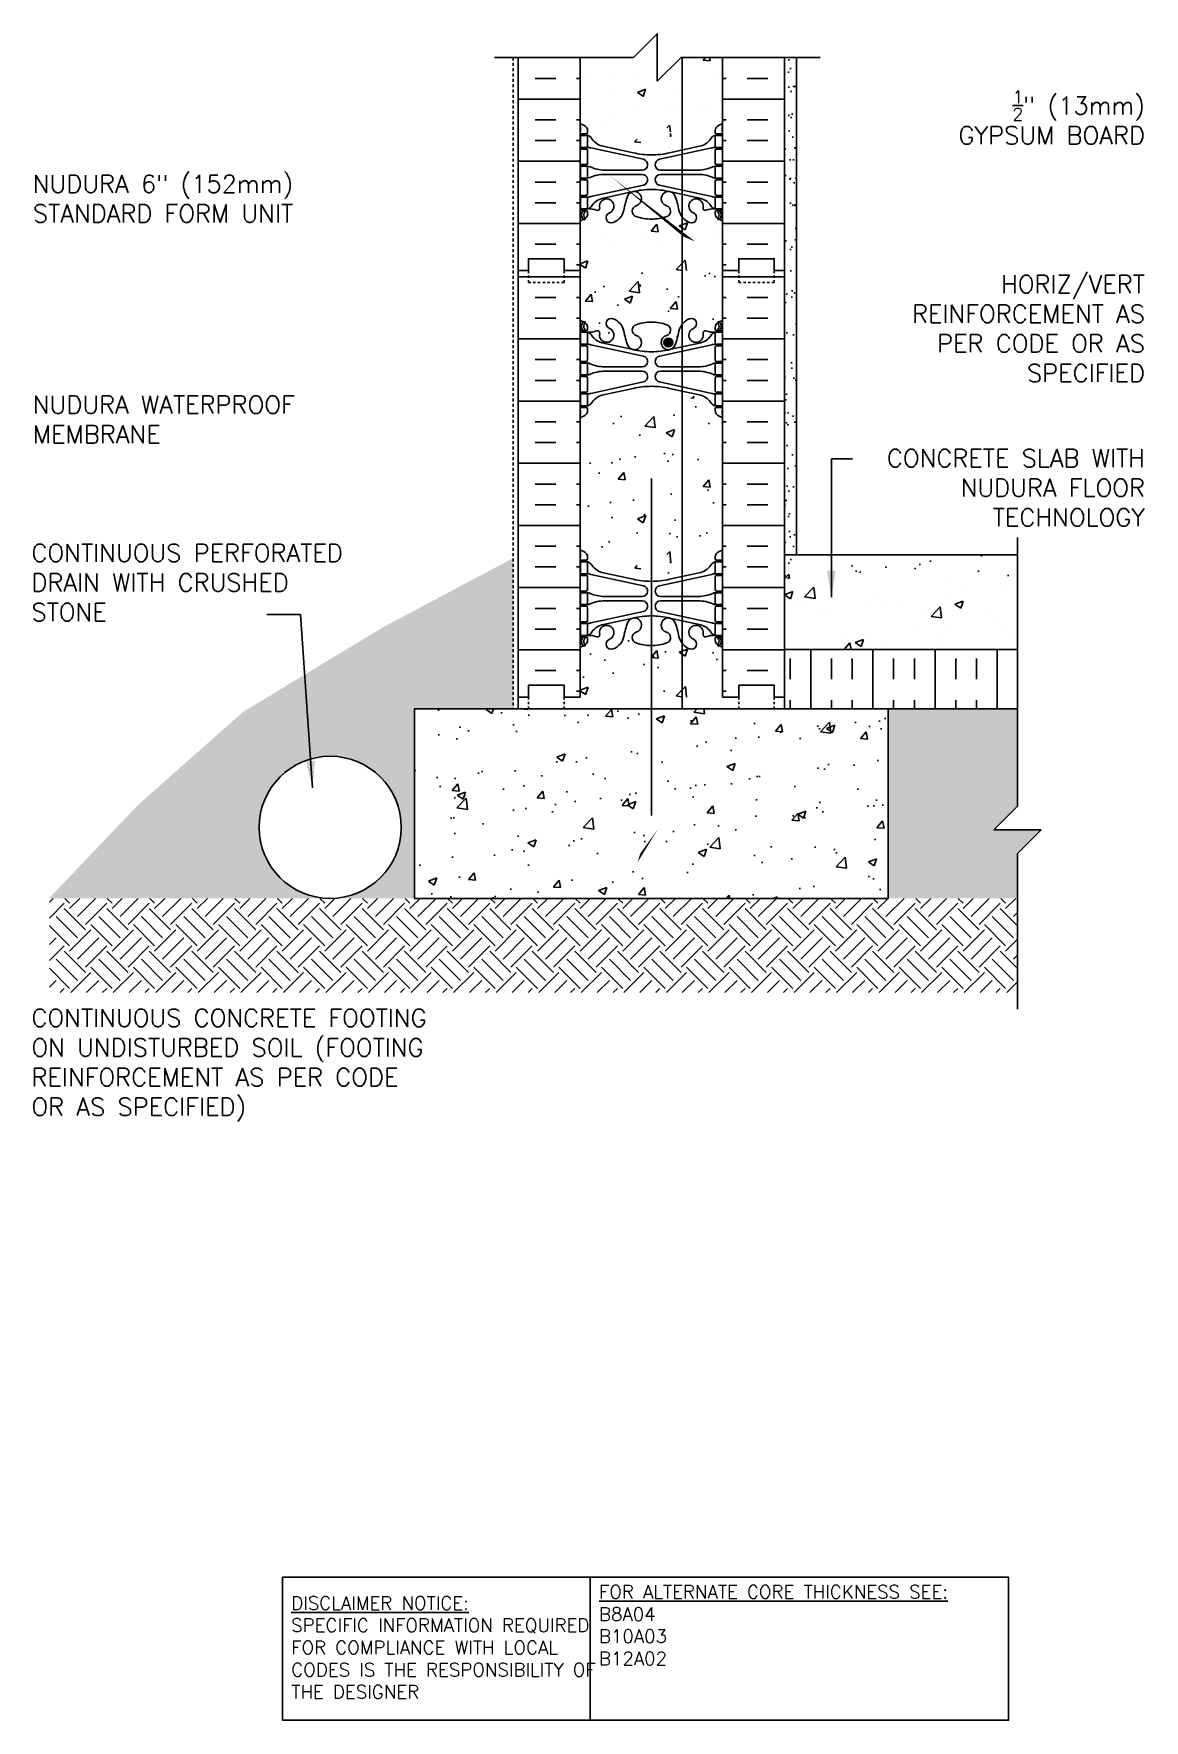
# Model space of a CAD drawing. Header units: inches. Extents: x -103.4 to -56.6, y 169.1 to 240.3.
import ezdxf

# ---------------------------------------------------------------- set-up
doc = ezdxf.new("R2010")
doc.units = ezdxf.units.IN
doc.header["$LTSCALE"] = 0.5
doc.header["$MEASUREMENT"] = 0
doc.linetypes.add('DASHED2', pattern=[0.375, 0.25, -0.125])
for name, color, linetype in [('HATCH', 12, 'Continuous'), ('line25', 2, 'Continuous'), ('LINE3', 3, 'Continuous'), ('LINE50', 5, 'Continuous'), ('LINE9', 9, 'Continuous'), ('TEXT', 4, 'Continuous'), ('Web_Edge', 9, 'Continuous')]:
    doc.layers.add(name, color=color, linetype=linetype)
doc.styles.add('DIM', font='romans.shx', dxfattribs={"width": 0.7})
doc.styles.add('ROMANS', font='romans')
doc.styles.get("Standard").update_dxf_attribs({"font": 'romans.shx'})
doc.dimstyles.new('ext', dxfattribs={"dimscale": 12, "dimtxt": 0.09375, "dimasz": 0.09375, "dimexe": 0.09375, "dimexo": 0.0625, "dimgap": 0.0625, "dimtad": 0, "dimjust": 1, "dimdec": 1, "dimzin": 3, "dimdsep": 46, "dimlunit": 4, "dimtxsty": 'DIM', "dimcen": 0.09, "dimdle": 0.09375, "dimclrt": 4, "dimadec": 0, "dimazin": 0, "dimtfac": 1, "dimtdec": 1, "dimtmove": 2, "dimatfit": 3, "dimfxl": 1, "dimfrac": 2, "dimtolj": 1, "dimtzin": 0, "dimarcsym": 0})
doc.dimstyles.new('ext_12', dxfattribs={"dimscale": 12, "dimtxt": 0.075, "dimasz": 0.09375, "dimexe": 0.09375, "dimexo": 0.0625, "dimgap": 0.0625, "dimtad": 1, "dimdec": 1, "dimzin": 2, "dimdsep": 46, "dimlunit": 4, "dimtxsty": 'DIM', "dimcen": 0.09, "dimdle": 0.09375, "dimclrt": 4, "dimadec": 0, "dimazin": 0, "dimtfac": 1, "dimtdec": 1, "dimtmove": 2, "dimatfit": 3, "dimfxl": 1, "dimfrac": 2, "dimtolj": 1, "dimtzin": 0, "dimarcsym": 0})

msp = doc.modelspace()

# ---------------------------------------------------------------- texts
at = {"layer": 'TEXT', "char_height": 0.75, "style": 'ROMANS'}
for s, insert, width, attachment_point in [('\\A1;{\\H0.7x;\\S1/2;}" (13mm) \\PGYPSUM BOARD', (-56.536, 236.763), 11.98734, 6), ('NUDURA 6" (152mm) STANDARD FORM UNIT', (-103.482, 233.332), 14.30365, 4), ('HORIZ/VERT REINFORCEMENT AS PER CODE OR AS SPECIFIED', (-56.536, 227.848), 11.98734, 6), ('NUDURA WATERPROOF MEMBRANE', (-103.482, 224.012), 14.30365, 4), ('CONCRETE SLAB WITH NUDURA FLOOR TECHNOLOGY ', (-56.536, 221.13), 14.1811, 6), ('CONTINUOUS PERFORATED DRAIN WITH CRUSHED STONE', (-103.542, 217.13), 14.30365, 4)]:
    msp.add_mtext(s, dxfattribs=dict(at, insert=insert, width=width, attachment_point=attachment_point))
at = {"layer": 'TEXT', "attachment_point": 4}
for s, insert, char_height, width in [('CONTINUOUS CONCRETE FOOTING ON UNDISTURBED SOIL (FOOTING REINFORCEMENT AS PER CODE OR AS SPECIFIED)', (-103.542, 196.752), 0.75, 18.6698), ('{\\LFOR ALTERNATE CORE THICKNESS SEE:\\P}B8A04    \\PB10A03 \\PB12A02   \\P          ', (-79.583, 172.649), 0.5625, 23.33295), ('{\\LDISCLAIMER NOTICE:}\\PSPECIFIC INFORMATION REQUIRED FOR COMPLIANCE WITH LOCAL CODES IS THE RESPONSIBILITY OF THE DESIGNER', (-92.575, 172.175), 0.5625, 14.00235)]:
    msp.add_mtext(s, dxfattribs=dict(at, insert=insert, char_height=char_height, width=width))

# ---------------------------------------------------------------- hatches: boundary and pattern name
h = msp.add_hatch()
h.set_pattern_fill('EARTH', color=12, scale=0.2, angle=45, style=0)
h.set_pattern_definition([(45, (-1157.3397, 32.0673), (1e-16, 1.7960512), [1.27, -1.27]), (45, (-1157.6764, 32.4041), (1e-16, 1.7960512), [1.27, -1.27]), (45, (-1158.0132, 32.7409), (1e-16, 1.7960512), [1.27, -1.27]), (135, (-1158.0132, 32.9654), (-1.7960512, 1e-16), [1.27, -1.27]), (135, (-1157.6764, 33.3021), (-1.7960512, 1e-16), [1.27, -1.27]), (135, (-1157.3397, 33.6389), (-1.7960512, 1e-16), [1.27, -1.27])])
h.paths.add_polyline_path([(-102.782, 203.796), (-102.782, 199.823), (-61.917, 199.823), (-61.917, 203.796)])
at = {"layer": 'HATCH'}
h = msp.add_hatch(dxfattribs=at)
h.set_pattern_fill('AR-SAND', color=256, scale=0.5, style=0)
h.set_pattern_definition([(37.5, (-54.8967, 213.0463), (-0.031497, 0.963412), [0, -0.76, 0, -0.85, 0, -0.8125]), (7.5, (-54.8967, 213.0463), (0.88489, 1.411073), [0, -0.41, 0, -0.685, 0, -0.2625]), (327.5, (-55.5117, 213.0463), (1.55707, 0.00283), [0, -0.25, 0, -0.9, 0, -1.175]), (317.5, (-55.5117, 213.0463), (1.503063, 0.43884), [0, -0.125, 0, -0.59, 0, -0.675])])
h.paths.add_polyline_path([(-71.248, 227.258), (-71.748, 227.258), (-71.748, 217.296), (-71.248, 217.296)])
h.paths.add_polyline_path([(-71.248, 231.46), (-71.748, 231.46), (-71.748, 230.296), (-71.748, 227.258), (-71.248, 227.258)])
h.paths.add_polyline_path([(-71.248, 239.296), (-71.748, 239.296), (-71.748, 231.46), (-71.248, 231.46)])
h = msp.add_hatch(dxfattribs=at)
h.set_pattern_fill('INSUL', color=256, scale=7, style=0)
h.set_pattern_definition([(0, (-3006.5348, -184.7132), (0, 2.625), []), (0, (-3006.5348, -183.8382), (0, 2.625), [0.875, -0.875]), (0, (-3006.5348, -182.9632), (0, 2.625), [0.875, -0.875])])
h.paths.add_polyline_path([(-82.998, 212.296), (-82.561, 212.296), (-82.561, 212.796), (-81.061, 212.796), (-81.061, 212.296), (-80.373, 212.296), (-80.373, 230.296), (-81.061, 230.296), (-81.061, 230.796), (-82.561, 230.796), (-82.561, 230.296), (-82.998, 230.296)])
h = msp.add_hatch(dxfattribs=at)
h.set_pattern_fill('INSUL', color=256, scale=7, style=0)
h.set_pattern_definition([(180, (2851.7883, -184.7132), (0, 2.625), []), (180, (2851.7883, -183.8382), (0, 2.625), [0.875, -0.875]), (180, (2851.7883, -182.9632), (0, 2.625), [0.875, -0.875])])
h.paths.add_polyline_path([(-71.748, 212.296), (-72.186, 212.296), (-72.186, 212.796), (-73.686, 212.796), (-73.686, 212.296), (-74.373, 212.296), (-74.373, 230.296), (-73.686, 230.296), (-73.686, 230.796), (-72.186, 230.796), (-72.186, 230.296), (-71.748, 230.296)])
h = msp.add_hatch(dxfattribs=at)
h.set_pattern_fill('AR-CONC', color=256, scale=0.5, style=0)
h.set_pattern_definition([(50, (-3006.5348, -184.7132), (3.586301, -0.3137607), [0.375, -4.125]), (355, (-3006.5348, -184.7132), (-0.6937567, 3.7609607), [0.3, -3.3]), (100.4514, (-3006.236, -184.7393), (2.892547, 3.4471977), [0.318701, -3.5057106]), (46.1842, (-3006.535, -183.713), (5.336205, -0.827595), [0.5625, -6.1875]), (96.6356, (-3006.09, -183.782), (4.6733135, 4.870589), [0.478051, -5.258565]), (351.1842, (-3006.535, -183.713), (4.67331, 4.870593), [0.45, -4.95]), (21, (-3006.0348, -183.9632), (2.9845353, -2.0130945), [0.375, -4.125]), (326, (-3006.0348, -183.9632), (1.2165767, 3.62575), [0.3, -3.3]), (71.4514, (-3005.786, -184.131), (4.201113, 1.6126525), [0.318701, -3.5057106]), (37.5, (-3006.5348, -184.7132), (0.0607993, 1.66446927), [0, -3.26, 0, -3.35, 0, -3.3125]), (7.5, (-3006.5348, -184.7132), (1.3153477, 1.9720586), [0, -1.91, 0, -3.185, 0, -1.2625]), (327.5, (-3007.6498, -184.7132), (2.6691122, -0.11277436), [0, -1.25, 0, -3.9, 0, -5.175]), (317.5, (-3008.1498, -184.7132), (2.9159308, 0.500525), [0, -1.625, 0, -2.59, 0, -3.675])])
h.paths.add_polyline_path([(-77.373, 228.122, -0.082755), (-76.725, 228.014, -0.735593), (-76.737, 227.556, 0.955472), (-76.599, 226.962), (-76.58, 226.967, 0.223253), (-76.379, 227.131, 0.053157), (-76.213, 227.745, -0.24438), (-75.765, 228.266, -1), (-75.602, 227.858, 2.182095), (-75.191, 227.645, -0.601435), (-75.072, 227.75, 0.10046), (-74.678, 227.692), (-74.573, 227.692), (-74.573, 227.762), (-74.621, 227.762, -0.414214), (-74.683, 227.825), (-74.683, 227.892, -0.249069), (-74.573, 228.1), (-74.573, 228.141), (-74.483, 228.141, 0.064398), (-74.373, 228.207), (-74.373, 230.296), (-80.373, 230.296), (-80.373, 228.207, 0.064398), (-80.263, 228.141), (-80.173, 228.141), (-80.173, 228.1, -0.249069), (-80.063, 227.892), (-80.063, 227.825, -0.414214), (-80.126, 227.762), (-80.173, 227.762), (-80.173, 227.692), (-80.068, 227.692, 0.10046), (-79.675, 227.75, -0.601435), (-79.555, 227.645, 2.182095), (-79.145, 227.858, -1), (-78.982, 228.266, -0.24438), (-78.533, 227.745, 0.053157), (-78.367, 227.131, 0.223253), (-78.167, 226.967), (-78.147, 226.962, 0.955472), (-78.009, 227.556, -0.735593), (-78.022, 228.014, -0.082755)])
h.paths.add_polyline_path([(-74.373, 221.296), (-74.373, 224.078, 0.082415), (-74.517, 224.157, -0.317837), (-74.683, 224.392), (-74.683, 224.46, -0.414214), (-74.621, 224.522), (-74.573, 224.522), (-74.573, 224.592), (-74.678, 224.592, 0.10046), (-75.072, 224.535, -0.601435), (-75.191, 224.64, 2.182095), (-75.602, 224.427, -1), (-75.765, 224.019, -0.24438), (-76.213, 224.54, 0.053157), (-76.379, 225.154, 0.223253), (-76.58, 225.318), (-76.599, 225.323, 0.955472), (-76.737, 224.729, -0.735593), (-76.725, 224.271, -0.082755), (-77.373, 224.163, -0.082755), (-78.022, 224.271, -0.735593), (-78.009, 224.729, 0.955472), (-78.147, 225.323), (-78.167, 225.318, 0.223253), (-78.367, 225.154, 0.053157), (-78.533, 224.54, -0.24438), (-78.982, 224.019, -1), (-79.145, 224.427, 2.182095), (-79.555, 224.64, -0.601435), (-79.675, 224.535, 0.10046), (-80.068, 224.592), (-80.173, 224.592), (-80.173, 224.522), (-80.126, 224.522, -0.414214), (-80.063, 224.46), (-80.063, 224.392, -0.317837), (-80.23, 224.157, 0.082415), (-80.373, 224.078), (-80.373, 221.296)])
h.paths.add_polyline_path([(-80.373, 221.296), (-80.373, 218.515, 0.082415), (-80.23, 218.436, -0.317837), (-80.063, 218.2), (-80.063, 218.133, -0.414214), (-80.126, 218.07), (-80.173, 218.07), (-80.173, 218), (-80.068, 218, 0.10046), (-79.675, 218.057, -0.601435), (-79.555, 217.952, 2.182095), (-79.145, 218.165, -1), (-78.982, 218.574, -0.24438), (-78.533, 218.053, 0.053157), (-78.367, 217.439, 0.223253), (-78.167, 217.274), (-78.147, 217.27, 0.955472), (-78.009, 217.863, -0.735593), (-78.022, 218.321, -0.082755), (-77.373, 218.429, -0.082755), (-76.725, 218.321, -0.735593), (-76.737, 217.863, 0.955472), (-76.599, 217.27), (-76.58, 217.274, 0.223253), (-76.379, 217.439, 0.053157), (-76.213, 218.053, -0.24438), (-75.765, 218.574, -1), (-75.602, 218.165, 2.182095), (-75.191, 217.952, -0.601435), (-75.072, 218.057, 0.10046), (-74.678, 218), (-74.573, 218), (-74.573, 218.07), (-74.621, 218.07, -0.414214), (-74.683, 218.133), (-74.683, 218.2, -0.317837), (-74.517, 218.436, 0.082415), (-74.373, 218.515), (-74.373, 221.296)])
h.paths.add_polyline_path([(-78.022, 214.579, -0.735593), (-78.009, 215.037, 0.955472), (-78.147, 215.63), (-78.167, 215.626, 0.223253), (-78.367, 215.461, 0.053157), (-78.533, 214.847, -0.24438), (-78.982, 214.326, -1), (-79.145, 214.735, 2.182095), (-79.555, 214.948, -0.601435), (-79.675, 214.843, 0.10046), (-80.068, 214.9), (-80.173, 214.9), (-80.173, 214.83), (-80.126, 214.83, -0.414214), (-80.063, 214.768), (-80.063, 214.7, -0.249069), (-80.173, 214.493), (-80.173, 214.451), (-80.263, 214.451, 0.064398), (-80.373, 214.385), (-80.373, 212.296), (-74.373, 212.296), (-74.373, 214.385, 0.064398), (-74.483, 214.451), (-74.573, 214.451), (-74.573, 214.493, -0.249069), (-74.683, 214.7), (-74.683, 214.768, -0.414214), (-74.621, 214.83), (-74.573, 214.83), (-74.573, 214.9), (-74.678, 214.9, 0.10046), (-75.072, 214.843, -0.601435), (-75.191, 214.948, 2.182095), (-75.602, 214.735, -1), (-75.765, 214.326, -0.24438), (-76.213, 214.847, 0.053157), (-76.379, 215.461, 0.223253), (-76.58, 215.626), (-76.599, 215.63, 0.955472), (-76.737, 215.037, -0.735593), (-76.725, 214.579, -0.082755), (-77.373, 214.471, -0.082755)])
h = msp.add_hatch(dxfattribs=at)
h.set_pattern_fill('GRAVEL', color=256, scale=3, angle=1, style=0)
h.set_pattern_definition([(229.0128, (-61.85979, 209.62296), (-23.5251243, -27.4147495), [0.40361, -39.95726]), (185.9697, (-62.12451, 209.3183), (35.9421634, 3.6278037), [0.6926, -68.567775]), (133.5104, (-62.81336, 209.24626), (30.5713329, -32.47142825), [0.48836, -48.3481]), (268.2737, (-63.97009, 208.47596), (1.95238674, 60.0432196), [0.63071, -62.44067]), (293.8337, (-63.98909, 207.84553), (-15.6260316, 35.73271965), [0.618465, -61.22812]), (358.2737, (-63.73918, 207.2798), (-60.0432196, 1.95238674), [0.63071, -62.44067]), (38.6942, (-63.10875, 207.2608), (-38.47051045, -30.6760463), [0.83409, -82.57455]), (73.2553, (-62.45775, 207.78225), (19.84497525, 66.35643767), [0.787464, -77.95896]), (122.4296, (-62.23088, 208.53632), (-24.67701297, 38.57518704), [0.63285, -62.65222]), (176.2364, (-62.57025, 209.07048), (33.0473336, -2.4235882), [0.7225, -35.40229]), (223.3974, (-63.29119, 209.1179), (-35.41861008, -33.6232372), [0.934344, -92.500125]), (139.8141, (-61.00002, 208.4978), (-21.3109536, 17.6307498), [0.3189, -31.57153]), (172.4692, (-61.24365, 208.70358), (39.0987698, -5.31846614), [0.60671, -60.06453]), (226, (-61.8451, 208.783), (0.05236, -2.99954), [0.42426, -3.81838]), (204.1986, (-62.06138, 209.13937), (14.893, 6.2608762), [0.22847, -22.61885]), (292.8014, (-62.2698, 209.0457), (-3.1566145, 8.946273), [0.32311, -15.83239]), (31.9638, (-62.14456, 208.74786), (8.893909, 6.156165), [0.52479, -16.96807]), (162.565, (-61.6993, 209.0257), (6.051445, -2.894824), [0.37947, -9.10736]), (17.3895, (-64.00951, 209.01535), (29.8383662, 9.5221797), [0.5316, -52.628535]), (71.3462, (-63.5022, 209.17423), (-11.4222286, -33.204409), [0.44598, -44.15222]), (294.1986, (-61.7098, 209.62558), (-6.2608762, 14.893), [0.45694, -22.39037]), (344.6105, (-61.5225, 209.20879), (-30.1525087, 8.4750351), [0.5316, -52.628535]), (340.444, (-63.97705, 207.15563), (-15.1024352, 5.737288), [0.51264, -25.11937]), (295.7751, (-63.49398, 206.98404), (-15.5736216, 32.7331985), [0.42953, -42.52393]), (67.8014, (-61.62746, 206.62656), (5.737304, 15.102429), [0.45694, -22.39037]), (18.354, (-61.45481, 207.04964), (-38.7846376, -12.6787998), [0.50289, -49.78627]), (70.444, (-63.09723, 206.6009), (-5.737288, -15.1024352), [0.25632, -25.37569]), (102.3099, (-61.8074, 206.6234), (-3.208965, 11.9458175), [0.15297, -15.14409]), (166.9638, (-61.84004, 206.7729), (9.050988, -2.842466), [0.61847, -11.75085]), (187.009, (-62.44257, 206.91238), (29.9430729, 3.5231132), [0.57315, -56.74177]), (304.69, (-62.13984, 208.4779), (-3.104262, 5.946728), [0.43267, -10.38399]), (354.1572, (-61.8936, 208.12214), (51.0969454, -5.10903747), [0.75538, -74.78269]), (61.9454, (-61.14214, 208.04525), (-11.6316719, -21.2062316), [0.30887, -30.57802]), (91, (-60.997, 208.3178), (-3.0519, 2.94719), [0.18, -2.82]), (121.2564, (-62.50413, 207.00132), (12.3646577, -20.7873804), [0.41677, -41.26056]), (49.0128, (-62.72038, 207.3576), (23.5251243, 27.4147495), [0.80722, -39.55366]), (1, (-62.191, 207.967), (2.94719, 3.0519), [0.78, -2.22]), (326.3048, (-61.41105, 207.98054), (-30.3619146, 20.4732555), [0.47434, -46.95982]), (255.0546, (-61.0164, 207.7174), (-2.790114, -12.05053), [0.4368, -21.40352]), (208.646, (-61.12905, 207.29536), (-56.46773345, -30.99024094), [0.711195, -70.40842]), (176.4261, (-61.7532, 206.95442), (-39.04641873, 2.3188836), [0.7524, -74.48722])])
h.paths.add_polyline_path([(-60.917, 206.687), (-61.917, 206.687), (-62.917, 206.687), (-61.917, 207.687), (-61.917, 211.796), (-67.373, 211.796), (-67.373, 203.796), (-61.917, 203.796), (-61.917, 205.687)])
edge = h.paths.add_edge_path()
edge.add_line((-83.209, 218.161), (-88.692, 215.247))
edge.add_line((-88.692, 215.247), (-94.598, 211.676))
edge.add_line((-94.598, 211.676), (-99.048, 207.736))
edge.add_line((-99.048, 207.736), (-102.802, 203.796))
edge.add_line((-102.802, 203.796), (-90.931, 203.796))
edge.add_arc((-90.931, 206.796), 3, 180, 270, ccw=False)
edge.add_arc((-90.931, 206.796), 3, 0, 180, ccw=False)
edge.add_arc((-90.931, 206.796), 3, -90, 0, ccw=False)
edge.add_line((-90.931, 203.796), (-87.373, 203.796))
edge.add_line((-87.373, 203.796), (-87.373, 211.796))
edge.add_line((-87.373, 211.796), (-83.209, 211.796))
edge.add_line((-83.209, 211.796), (-83.209, 218.161))
h = msp.add_hatch(dxfattribs=at)
h.set_pattern_fill('AR-CONC', color=256, scale=0.5, style=0)
h.paths.add_polyline_path([(-61.917, 218.296), (-71.748, 218.296), (-71.748, 217.296), (-61.917, 217.296)])
h = msp.add_hatch(dxfattribs=at)
h.set_pattern_fill('AR-CONC', color=256, scale=0.5, style=0)
h.set_pattern_definition([(50, (-54.8967, 213.0463), (3.5863, -0.31376), [0.375, -4.125]), (355, (-54.8967, 213.0463), (-0.69376, 3.76096), [0.3, -3.3]), (100.451, (-54.598, 213.0202), (2.89255, 3.4472), [0.3187, -3.5057]), (46.184, (-54.8967, 214.0463), (5.3362, -0.8276), [0.5625, -6.1875]), (96.636, (-54.452, 213.9774), (4.6733, 4.8706), [0.47805, -5.2586]), (351.184, (-54.8967, 214.0463), (4.6733, 4.8706), [0.45, -4.95]), (21, (-54.3967, 213.7963), (2.98454, -2.0131), [0.375, -4.125]), (326, (-54.3967, 213.7963), (1.21658, 3.62575), [0.3, -3.3]), (71.451, (-54.148, 213.6286), (4.2011, 1.61265), [0.3187, -3.5057]), (37.5, (-54.8967, 213.0463), (0.0608, 1.66447), [0, -3.26, 0, -3.35, 0, -3.3125]), (7.5, (-54.8967, 213.0463), (1.31535, 1.97206), [0, -1.91, 0, -3.185, 0, -1.2625]), (327.5, (-56.0117, 213.0463), (2.66911, -0.112774), [0, -1.25, 0, -3.9, 0, -5.175]), (317.5, (-56.5117, 213.0463), (2.91593, 0.50052), [0, -1.625, 0, -2.59, 0, -3.675])])
h.paths.add_polyline_path([(-67.373, 211.796), (-87.373, 211.796), (-87.373, 203.796), (-67.373, 203.796)])
at = {"layer": 'LINE3'}
msp.add_hatch(color=256, dxfattribs=at).paths.add_polyline_path([(-76.467, 227.262, 1), (-76.842, 227.262, 1)])

# ---------------------------------------------------------------- linework, layer by layer
at = {"layer": 'HATCH'}
for p, q in [((-82.285, 239.287), (-81.41, 239.287)), ((-80.535, 239.287), (-80.373, 239.287)), ((-75.189, 239.175), (-75.087, 239.296)), ((-74.89, 239.146), (-74.917, 239.296)), ((-74.212, 239.287), (-74.373, 239.287)), ((-72.462, 239.287), (-73.337, 239.287)), ((-79.102, 238.51), (-79.102, 238.51)), ((-78.135, 238.606), (-78.135, 238.606)), ((-76.535, 238.862), (-76.535, 238.862)), ((-75.189, 239.175), (-74.89, 239.149)), ((-74.977, 239.021), (-74.977, 239.021)), ((-82.285, 238.412), (-81.41, 238.412)), ((-80.535, 238.412), (-80.373, 238.412)), ((-80.029, 238.356), (-80.029, 238.356)), ((-79.037, 237.877), (-79.037, 237.877)), ((-77.966, 237.822), (-77.616, 237.957)), ((-77.966, 237.822), (-77.717, 237.654)), ((-77.717, 237.652), (-77.616, 237.954)), ((-77.669, 237.994), (-77.669, 237.994)), ((-74.753, 238.495), (-74.753, 238.495)), ((-74.212, 238.412), (-74.373, 238.412)), ((-72.462, 238.412), (-73.337, 238.412)), ((-82.998, 237.537), (-80.373, 237.537)), ((-77.983, 237.205), (-77.983, 237.205)), ((-76.596, 237.198), (-76.596, 237.198)), ((-76.368, 237.764), (-76.368, 237.764)), ((-75.314, 237.092), (-75.314, 237.092)), ((-75.041, 237.214), (-75.041, 237.214)), ((-71.748, 237.537), (-74.373, 237.537)), ((-82.285, 236.662), (-81.41, 236.662)), ((-80.535, 236.662), (-80.373, 236.662)), ((-79.451, 236.634), (-79.451, 236.634)), ((-79.163, 236.846), (-79.163, 236.846)), ((-76.72, 236.32), (-76.604, 236.441)), ((-76.571, 236.156), (-76.604, 236.44)), ((-76.293, 237.049), (-76.293, 237.049)), ((-74.212, 236.662), (-74.373, 236.662)), ((-72.462, 236.662), (-73.337, 236.662)), ((-82.285, 235.787), (-81.41, 235.787)), ((-80.535, 235.787), (-80.373, 235.787)), ((-78.081, 235.727), (-77.977, 235.852)), ((-78.081, 235.727), (-77.818, 235.704)), ((-76.595, 235.974), (-76.549, 235.967)), ((-76.548, 235.965), (-76.563, 236.087)), ((-74.212, 235.787), (-74.373, 235.787)), ((-72.462, 235.787), (-73.337, 235.787)), ((-76.656, 235.533), (-76.656, 235.533)), ((-82.998, 234.912), (-80.373, 234.912)), ((-71.748, 234.912), (-74.373, 234.912)), ((-82.285, 234.037), (-81.41, 234.037)), ((-80.535, 234.037), (-80.373, 234.037)), ((-74.212, 234.037), (-74.373, 234.037)), ((-72.462, 234.037), (-73.337, 234.037)), ((-82.285, 233.162), (-81.41, 233.162)), ((-80.535, 233.162), (-80.373, 233.162)), ((-74.212, 233.162), (-74.373, 233.162)), ((-72.462, 233.162), (-73.337, 233.162)), ((-82.998, 232.287), (-80.373, 232.287)), ((-79.951, 232.108), (-79.951, 232.108)), ((-78.336, 232.667), (-78.336, 232.667)), ((-77.388, 231.967), (-77.147, 232.254)), ((-77.089, 231.938), (-77.146, 232.251)), ((-76.778, 232.204), (-76.778, 232.204)), ((-76.198, 232.183), (-75.848, 232.318)), ((-76.198, 232.183), (-75.949, 232.016)), ((-75.949, 232.013), (-75.848, 232.315)), ((-74.768, 232.163), (-74.768, 232.163)), ((-71.748, 232.287), (-74.373, 232.287)), ((-82.285, 231.412), (-81.41, 231.412)), ((-80.535, 231.412), (-80.373, 231.412)), ((-79.345, 231.852), (-79.345, 231.852)), ((-77.684, 231.663), (-77.684, 231.663)), ((-77.388, 231.967), (-77.089, 231.94)), ((-77.282, 231.996), (-77.282, 231.996)), ((-77.093, 231.547), (-77.093, 231.547)), ((-74.613, 231.883), (-74.613, 231.883)), ((-74.212, 231.412), (-74.373, 231.412)), ((-72.462, 231.412), (-73.337, 231.412)), ((-80.373, 230.581), (-80.049, 230.705)), ((-80.239, 231.133), (-80.239, 231.133)), ((-80.15, 230.401), (-80.049, 230.703)), ((-78.987, 231.298), (-78.987, 231.298)), ((-76.33, 230.337), (-75.941, 230.743)), ((-75.889, 230.296), (-75.941, 230.741)), ((-80.535, 230.537), (-80.373, 230.537)), ((-80.373, 230.553), (-80.15, 230.403)), ((-76.839, 230.54), (-76.839, 230.54)), ((-76.33, 230.337), (-76.066, 230.296)), ((-74.212, 230.537), (-74.373, 230.537)), ((-71.748, 216.612), (-71.402, 216.745)), ((-71.748, 216.607), (-71.504, 216.443)), ((-71.504, 216.443), (-71.402, 216.745)), ((-71.077, 216.875), (-71.077, 216.875)), ((-70.905, 216.529), (-70.516, 216.935)), ((-70.905, 216.529), (-70.461, 216.46)), ((-70.461, 216.46), (-70.516, 216.935)), ((-69.86, 216.473), (-69.86, 216.473)), ((-67.966, 216.722), (-67.966, 216.722)), ((-64.971, 216.641), (-64.971, 216.641)), ((-64.809, 217.138), (-64.809, 217.138)), ((-64.047, 216.778), (-64.047, 216.778)), ((-62.404, 216.993), (-62.404, 216.993)), ((-71.112, 216.308), (-71.112, 216.308)), ((-71.053, 216.278), (-71.053, 216.278)), ((-70.094, 215.946), (-70.094, 215.946)), ((-69.879, 215.777), (-69.879, 215.777)), ((-68.384, 216.165), (-68.384, 216.165)), ((-67.568, 216.266), (-67.568, 216.266)), ((-66.963, 216.278), (-66.963, 216.278)), ((-65.714, 216.052), (-65.714, 216.052)), ((-65.569, 215.702), (-65.18, 216.107)), ((-65.124, 215.633), (-65.18, 216.107)), ((-64.567, 216.21), (-64.217, 216.344)), ((-64.567, 216.21), (-64.318, 216.042)), ((-64.318, 216.042), (-64.217, 216.344)), ((-63.045, 215.94), (-63.045, 215.94)), ((-66.124, 215.166), (-66.124, 215.166)), ((-65.569, 215.702), (-65.124, 215.633)), ((-64.872, 215.331), (-64.872, 215.331)), ((-62.979, 215.58), (-62.979, 215.58)), ((-62.465, 215.328), (-62.465, 215.328)), ((-62.137, 215.029), (-62.137, 215.029)), ((-71.175, 214.501), (-71.175, 214.501)), ((-70.647, 211.796), (-70.647, 214.296)), ((-69.282, 214.75), (-69.282, 214.75)), ((-69.242, 214.301), (-69.001, 214.589)), ((-69.242, 214.301), (-69.184, 214.296)), ((-68.947, 214.296), (-69.001, 214.589)), ((-68.768, 214.597), (-68.418, 214.732)), ((-68.768, 214.597), (-68.519, 214.429)), ((-68.519, 214.429), (-68.418, 214.732)), ((-68.022, 211.796), (-68.022, 214.296)), ((-67.629, 214.601), (-67.629, 214.601)), ((-65.397, 211.796), (-65.397, 214.296)), ((-65.053, 214.528), (-65.053, 214.528)), ((-65.032, 214.976), (-65.032, 214.976)), ((-62.772, 211.796), (-62.772, 214.296)), ((-71.522, 213.046), (-71.522, 213.921)), ((-69.772, 213.046), (-69.772, 213.921)), ((-68.897, 213.046), (-68.897, 213.921)), ((-67.147, 213.046), (-67.147, 213.921)), ((-66.272, 213.046), (-66.272, 213.921)), ((-64.522, 213.046), (-64.522, 213.921)), ((-63.647, 213.046), (-63.647, 213.921)), ((-71.522, 211.796), (-71.522, 212.171)), ((-69.772, 211.796), (-69.772, 212.171)), ((-68.897, 211.796), (-68.897, 212.171)), ((-67.147, 211.796), (-67.147, 212.171)), ((-66.272, 211.796), (-66.272, 212.171)), ((-64.522, 211.796), (-64.522, 212.171)), ((-63.647, 211.796), (-63.647, 212.171))]:
    msp.add_line(p, q, dxfattribs=at)
at = {"layer": 'line25'}
for p, q in [((-80.373, 239.296), (-80.373, 230.296)), ((-74.373, 230.296), (-74.373, 239.296)), ((-80.373, 230.296), (-80.373, 212.296)), ((-74.373, 212.296), (-74.373, 230.296)), ((-67.373, 211.796), (-61.897, 211.796))]:
    msp.add_line(p, q, dxfattribs=at)
at = {"layer": 'LINE3'}
for p, q in [((-76.071, 239.296), (-76.071, 211.796)), ((-77.373, 221.522), (-77.373, 207.296))]:
    msp.add_line(p, q, dxfattribs=at)
msp.add_circle((-76.655, 227.262), 0.188, dxfattribs=at)
at = {"layer": 'LINE50'}
for p, q in [((-82.998, 230.296), (-82.998, 239.296)), ((-71.748, 230.296), (-71.748, 239.296)), ((-82.998, 211.796), (-82.998, 230.296)), ((-71.748, 211.796), (-71.748, 230.296)), ((-71.748, 218.296), (-61.917, 218.296)), ((-71.748, 214.296), (-61.917, 214.296))]:
    msp.add_line(p, q, dxfattribs=at)
for points in [[(-80.373, 230.296), (-81.061, 230.296), (-81.061, 230.796), (-82.561, 230.796), (-82.561, 230.296), (-82.998, 230.296)], [(-74.373, 230.296), (-73.686, 230.296), (-73.686, 230.796), (-72.186, 230.796), (-72.186, 230.296), (-71.748, 230.296)], [(-82.998, 212.296), (-82.561, 212.296), (-82.561, 212.796), (-81.061, 212.796), (-81.061, 212.296), (-80.373, 212.296)], [(-71.748, 212.296), (-72.186, 212.296), (-72.186, 212.796), (-73.686, 212.796), (-73.686, 212.296), (-74.373, 212.296)]]:
    msp.add_lwpolyline(points, dxfattribs=at)
msp.add_lwpolyline([(-87.373, 203.796), (-67.373, 203.796), (-67.373, 211.796), (-87.373, 211.796)], close=True, dxfattribs=at)
at = {"layer": 'LINE9', "linetype": 'DASHED2'}
msp.add_line((-83.209, 239.296), (-83.209, 211.796), dxfattribs=at)
at = {"layer": 'LINE9'}
for p, q in [((-71.248, 218.296), (-71.248, 239.296)), ((-61.917, 219.032), (-61.917, 207.687)), ((-62.917, 206.687), (-61.917, 207.687)), ((-61.917, 206.687), (-62.917, 206.687)), ((-60.917, 206.687), (-61.917, 205.687)), ((-61.917, 206.687), (-60.917, 206.687)), ((-61.917, 205.687), (-61.917, 199.118))]:
    msp.add_line(p, q, dxfattribs=at)
msp.add_lwpolyline([(-83.998, 239.296), (-78.123, 239.296), (-77.123, 240.296), (-77.123, 238.296), (-76.123, 239.296), (-70.248, 239.296)], dxfattribs=at)
at = {"layer": 'LINE9', "linetype": 'DASHED2', "ltscale": 0.15}
for points in [[(-82.561, 230.296), (-82.561, 230.296), (-82.561, 229.796), (-81.061, 229.796), (-81.061, 230.296), (-81.061, 230.296)], [(-72.186, 230.296), (-72.186, 230.296), (-72.186, 229.796), (-73.686, 229.796), (-73.686, 230.296), (-73.686, 230.296)], [(-82.561, 212.296), (-82.561, 212.296), (-82.561, 211.796), (-81.061, 211.796), (-81.061, 212.296), (-81.061, 212.296)], [(-72.186, 212.296), (-72.186, 212.296), (-72.186, 211.796), (-73.686, 211.796), (-73.686, 212.296), (-73.686, 212.296)]]:
    msp.add_lwpolyline(points, dxfattribs=at)
at = {"layer": 'LINE9', "color": 9}
msp.add_circle((-90.931, 206.796), 3, dxfattribs=at)
at = {"layer": 'TEXT'}
for points in [[(-71.248, 237.354, 0, 0.36, 0), (-70.168, 237.354, 0, 0, 0), (-63.466, 237.354, 0, 0, 0)], [(-76.039, 231.746, 0, 0.36, 0), (-74.959, 231.082, 0, 0, 0), (-70.047, 227.281, 0, 0, 0)], [(-81.372, 233.76, 0, 0.36, 0), (-82.452, 233.76, 0, 0, 0), (-90.696, 233.76, 0, 0, 0)], [(-76.441, 227.281, 0, 0.36, 0), (-75.361, 227.281, 0, 0, 0), (-67.365, 227.281, 0, 0, 0)], [(-83.209, 224.627, 0, 0.36, 0), (-84.289, 224.627, 0, 0, 0), (-90.671, 224.627, 0, 0, 0)], [(-77.847, 205.683, 0, 0.36, 0), (-78.325, 204.715, 0, 0, 0), (-81.876, 198.901, 0, 0, 0), (-84.371, 198.901, 0, 0, 0)]]:
    msp.add_lwpolyline(points, format="xyseb", dxfattribs=at)
msp.add_lwpolyline([(-92.942, 175.141), (-79.959, 175.141), (-79.959, 169.103), (-92.942, 169.103)], close=True, dxfattribs=at)
msp.add_lwpolyline([(-79.959, 175.141), (-62.298, 175.141), (-62.298, 169.103), (-79.959, 169.103)], dxfattribs=at)
at = {"layer": 'Web_Edge'}
for p, q in [((-80.363, 236.19), (-80.363, 236.376)), ((-74.383, 236.19), (-74.383, 236.376)), ((-80.373, 236.07), (-80.126, 236.07)), ((-80.263, 236), (-80.263, 236.07)), ((-80.173, 236), (-80.173, 236.07)), ((-80.063, 236.2), (-80.063, 236.133)), ((-74.683, 236.2), (-74.683, 236.133)), ((-74.373, 236.07), (-74.621, 236.07)), ((-74.573, 236), (-74.573, 236.07)), ((-74.483, 236), (-74.483, 236.07)), ((-80.373, 235.43), (-80.126, 235.43)), ((-80.263, 235.43), (-80.263, 235.5)), ((-80.173, 235.43), (-80.173, 235.5)), ((-80.063, 234.833), (-80.063, 235.368)), ((-79.924, 235.476), (-77.713, 234.995)), ((-79.463, 235.559), (-78.141, 235.269)), ((-74.822, 235.476), (-77.033, 234.995)), ((-75.283, 235.559), (-76.605, 235.269)), ((-74.683, 234.833), (-74.683, 235.368)), ((-74.373, 235.43), (-74.621, 235.43)), ((-74.573, 235.43), (-74.573, 235.5)), ((-74.483, 235.43), (-74.483, 235.5)), ((-80.373, 234.77), (-80.126, 234.77)), ((-80.263, 234.7), (-80.263, 234.77)), ((-80.173, 234.7), (-80.173, 234.77)), ((-79.359, 234.54), (-77.762, 234.54)), ((-79.359, 234.36), (-77.762, 234.36)), ((-75.388, 234.54), (-76.984, 234.54)), ((-75.388, 234.36), (-76.984, 234.36)), ((-74.373, 234.77), (-74.621, 234.77)), ((-74.573, 234.7), (-74.573, 234.77)), ((-74.483, 234.7), (-74.483, 234.77)), ((-80.373, 234.13), (-80.126, 234.13)), ((-80.263, 234.13), (-80.263, 234.2)), ((-80.173, 234.13), (-80.173, 234.2)), ((-80.063, 233.533), (-80.063, 234.068)), ((-79.924, 233.424), (-77.713, 233.906)), ((-79.463, 233.341), (-78.141, 233.632)), ((-74.822, 233.424), (-77.033, 233.906)), ((-75.283, 233.341), (-76.605, 233.632)), ((-74.683, 233.533), (-74.683, 234.068)), ((-74.373, 234.13), (-74.621, 234.13)), ((-74.573, 234.13), (-74.573, 234.2)), ((-74.483, 234.13), (-74.483, 234.2)), ((-80.373, 233.47), (-80.126, 233.47)), ((-80.373, 232.83), (-80.126, 232.83)), ((-80.263, 233.4), (-80.263, 233.47)), ((-80.263, 232.83), (-80.263, 232.9)), ((-80.173, 233.4), (-80.173, 233.47)), ((-80.173, 232.83), (-80.173, 232.9)), ((-74.373, 233.47), (-74.621, 233.47)), ((-74.373, 232.83), (-74.621, 232.83)), ((-74.573, 233.4), (-74.573, 233.47)), ((-74.573, 232.83), (-74.573, 232.9)), ((-74.483, 233.4), (-74.483, 233.47)), ((-74.483, 232.83), (-74.483, 232.9)), ((-80.373, 232.73), (-80.331, 232.73)), ((-80.263, 232.451), (-80.173, 232.451)), ((-80.173, 232.451), (-80.173, 232.493)), ((-80.063, 232.7), (-80.063, 232.768)), ((-74.683, 232.7), (-74.683, 232.768)), ((-74.573, 232.451), (-74.573, 232.493)), ((-74.483, 232.451), (-74.573, 232.451)), ((-74.373, 232.73), (-74.415, 232.73)), ((-80.373, 227.862), (-80.331, 227.862)), ((-80.263, 228.141), (-80.173, 228.141)), ((-80.173, 228.141), (-80.173, 228.1)), ((-80.063, 227.892), (-80.063, 227.825)), ((-74.683, 227.892), (-74.683, 227.825)), ((-74.483, 228.141), (-74.573, 228.141)), ((-74.573, 228.141), (-74.573, 228.1)), ((-74.373, 227.862), (-74.415, 227.862)), ((-80.373, 227.762), (-80.126, 227.762)), ((-80.373, 227.122), (-80.126, 227.122)), ((-80.263, 227.762), (-80.263, 227.692)), ((-80.263, 227.192), (-80.263, 227.122)), ((-80.173, 227.762), (-80.173, 227.692)), ((-80.173, 227.192), (-80.173, 227.122)), ((-79.924, 227.169), (-77.713, 226.687)), ((-79.463, 227.251), (-78.141, 226.961)), ((-74.822, 227.169), (-77.033, 226.687)), ((-75.283, 227.251), (-76.605, 226.961)), ((-74.373, 227.762), (-74.621, 227.762)), ((-74.373, 227.122), (-74.621, 227.122)), ((-74.573, 227.762), (-74.573, 227.692)), ((-74.573, 227.192), (-74.573, 227.122)), ((-74.483, 227.762), (-74.483, 227.692)), ((-74.483, 227.192), (-74.483, 227.122)), ((-80.373, 226.462), (-80.126, 226.462)), ((-80.263, 226.462), (-80.263, 226.392)), ((-80.173, 226.462), (-80.173, 226.392)), ((-80.063, 227.06), (-80.063, 226.525)), ((-74.683, 227.06), (-74.683, 226.525)), ((-74.373, 226.462), (-74.621, 226.462)), ((-74.573, 226.462), (-74.573, 226.392)), ((-74.483, 226.462), (-74.483, 226.392)), ((-80.373, 225.822), (-80.126, 225.822)), ((-80.263, 225.892), (-80.263, 225.822)), ((-80.173, 225.892), (-80.173, 225.822)), ((-80.063, 225.76), (-80.063, 225.225)), ((-79.359, 226.232), (-77.762, 226.232)), ((-79.359, 226.052), (-77.762, 226.052)), ((-75.388, 226.232), (-76.984, 226.232)), ((-75.388, 226.052), (-76.984, 226.052)), ((-74.683, 225.76), (-74.683, 225.225)), ((-74.373, 225.822), (-74.621, 225.822)), ((-74.573, 225.892), (-74.573, 225.822)), ((-74.483, 225.892), (-74.483, 225.822)), ((-80.373, 225.162), (-80.126, 225.162)), ((-80.263, 225.162), (-80.263, 225.092)), ((-80.173, 225.162), (-80.173, 225.092)), ((-79.924, 225.116), (-77.713, 225.598)), ((-79.463, 225.034), (-78.141, 225.324)), ((-74.822, 225.116), (-77.033, 225.598)), ((-75.283, 225.034), (-76.605, 225.324)), ((-74.373, 225.162), (-74.621, 225.162)), ((-74.573, 225.162), (-74.573, 225.092)), ((-74.483, 225.162), (-74.483, 225.092)), ((-80.373, 224.522), (-80.126, 224.522)), ((-80.363, 224.402), (-80.363, 224.216)), ((-80.263, 224.592), (-80.263, 224.522)), ((-80.173, 224.592), (-80.173, 224.522)), ((-80.063, 224.392), (-80.063, 224.46)), ((-74.683, 224.392), (-74.683, 224.46)), ((-74.373, 224.522), (-74.621, 224.522)), ((-74.573, 224.592), (-74.573, 224.522)), ((-74.483, 224.592), (-74.483, 224.522)), ((-74.383, 224.402), (-74.383, 224.216)), ((-80.373, 218.07), (-80.126, 218.07)), ((-80.363, 218.19), (-80.363, 218.376)), ((-80.263, 218), (-80.263, 218.07)), ((-80.173, 218), (-80.173, 218.07)), ((-80.063, 218.2), (-80.063, 218.133)), ((-74.683, 218.2), (-74.683, 218.133)), ((-74.373, 218.07), (-74.621, 218.07)), ((-74.573, 218), (-74.573, 218.07)), ((-74.483, 218), (-74.483, 218.07)), ((-74.383, 218.19), (-74.383, 218.376)), ((-80.373, 217.43), (-80.126, 217.43)), ((-80.263, 217.43), (-80.263, 217.5)), ((-80.173, 217.43), (-80.173, 217.5)), ((-80.063, 216.833), (-80.063, 217.368)), ((-79.924, 217.476), (-77.713, 216.995)), ((-79.463, 217.559), (-78.141, 217.269)), ((-74.822, 217.476), (-77.033, 216.995)), ((-75.283, 217.559), (-76.605, 217.269)), ((-74.683, 216.833), (-74.683, 217.368)), ((-74.373, 217.43), (-74.621, 217.43)), ((-74.573, 217.43), (-74.573, 217.5)), ((-74.483, 217.43), (-74.483, 217.5)), ((-80.373, 216.77), (-80.126, 216.77)), ((-80.263, 216.7), (-80.263, 216.77)), ((-80.173, 216.7), (-80.173, 216.77)), ((-79.359, 216.54), (-77.762, 216.54)), ((-75.388, 216.54), (-76.984, 216.54)), ((-74.373, 216.77), (-74.621, 216.77)), ((-74.573, 216.7), (-74.573, 216.77)), ((-74.483, 216.7), (-74.483, 216.77)), ((-80.373, 216.13), (-80.126, 216.13)), ((-80.263, 216.13), (-80.263, 216.2)), ((-80.173, 216.13), (-80.173, 216.2)), ((-80.063, 215.533), (-80.063, 216.068)), ((-79.924, 215.424), (-77.713, 215.906)), ((-79.359, 216.36), (-77.762, 216.36)), ((-74.822, 215.424), (-77.033, 215.906)), ((-75.388, 216.36), (-76.984, 216.36)), ((-74.683, 215.533), (-74.683, 216.068)), ((-74.373, 216.13), (-74.621, 216.13)), ((-74.573, 216.13), (-74.573, 216.2)), ((-74.483, 216.13), (-74.483, 216.2)), ((-80.373, 215.47), (-80.126, 215.47)), ((-80.263, 215.4), (-80.263, 215.47)), ((-80.173, 215.4), (-80.173, 215.47)), ((-79.463, 215.341), (-78.141, 215.632)), ((-75.283, 215.341), (-76.605, 215.632)), ((-74.373, 215.47), (-74.621, 215.47)), ((-74.573, 215.4), (-74.573, 215.47)), ((-74.483, 215.4), (-74.483, 215.47)), ((-80.373, 214.83), (-80.126, 214.83)), ((-80.373, 214.73), (-80.331, 214.73)), ((-80.263, 214.83), (-80.263, 214.9)), ((-80.263, 214.451), (-80.173, 214.451)), ((-80.173, 214.83), (-80.173, 214.9)), ((-80.173, 214.451), (-80.173, 214.493)), ((-80.063, 214.7), (-80.063, 214.768)), ((-74.683, 214.7), (-74.683, 214.768)), ((-74.373, 214.83), (-74.621, 214.83)), ((-74.573, 214.83), (-74.573, 214.9)), ((-74.573, 214.451), (-74.573, 214.493)), ((-74.483, 214.451), (-74.573, 214.451)), ((-74.483, 214.83), (-74.483, 214.9)), ((-74.373, 214.73), (-74.415, 214.73))]:
    msp.add_line(p, q, dxfattribs=at)
for points in [[(-80.368, 236), (-80.068, 236), (-80.068, 235.5), (-80.368, 235.5)], [(-74.378, 236), (-74.678, 236), (-74.678, 235.5), (-74.378, 235.5)], [(-80.368, 234.7), (-80.068, 234.7), (-80.068, 234.2), (-80.368, 234.2)], [(-74.378, 234.7), (-74.678, 234.7), (-74.678, 234.2), (-74.378, 234.2)], [(-80.368, 233.4), (-80.068, 233.4), (-80.068, 232.9), (-80.368, 232.9)], [(-74.378, 233.4), (-74.678, 233.4), (-74.678, 232.9), (-74.378, 232.9)], [(-80.368, 227.192), (-80.068, 227.192), (-80.068, 227.692), (-80.368, 227.692)], [(-74.378, 227.192), (-74.678, 227.192), (-74.678, 227.692), (-74.378, 227.692)], [(-80.368, 225.892), (-80.068, 225.892), (-80.068, 226.392), (-80.368, 226.392)], [(-74.378, 225.892), (-74.678, 225.892), (-74.678, 226.392), (-74.378, 226.392)], [(-80.368, 224.592), (-80.068, 224.592), (-80.068, 225.092), (-80.368, 225.092)], [(-74.378, 224.592), (-74.678, 224.592), (-74.678, 225.092), (-74.378, 225.092)], [(-80.368, 218), (-80.068, 218), (-80.068, 217.5), (-80.368, 217.5)], [(-74.378, 218), (-74.678, 218), (-74.678, 217.5), (-74.378, 217.5)], [(-80.368, 216.7), (-80.068, 216.7), (-80.068, 216.2), (-80.368, 216.2)], [(-74.378, 216.7), (-74.678, 216.7), (-74.678, 216.2), (-74.378, 216.2)], [(-80.368, 215.4), (-80.068, 215.4), (-80.068, 214.9), (-80.368, 214.9)], [(-74.378, 215.4), (-74.678, 215.4), (-74.678, 214.9), (-74.378, 214.9)]]:
    msp.add_lwpolyline(points, close=True, dxfattribs=at)
for centre, radius, start, end in [((-80.063, 236.907), 0.5, 231.68334, 250.52878), ((-80.063, 236.907), 0.6, 238.89067, 238.92705), ((-80.383, 236.376), 0.02, 360, 58.92705), ((-80.313, 236.2), 0.25, 0, 70.52878), ((-74.433, 236.2), 0.25, 109.47122, 180), ((-74.683, 236.907), 0.5, 289.47122, 308.31666), ((-74.363, 236.376), 0.02, 121.07295, 180), ((-74.683, 236.907), 0.6, 301.07295, 301.10933), ((-80.383, 236.19), 0.02, 299.98802, 360), ((-80.126, 236.133), 0.0625, 270, 0), ((-80.111, 235.754), 0.25, 37.27766, 80.0823), ((-79.264, 236.282), 0.75, 210.15498, 254.58381), ((-75.483, 236.282), 0.75, 285.41619, 329.84502), ((-74.635, 235.754), 0.25, 99.9177, 142.72234), ((-74.621, 236.133), 0.0625, 180, 270), ((-74.363, 236.19), 0.02, 180, 240.01198), ((-80.126, 235.368), 0.0625, 0, 90), ((-80.159, 234.504), 1, 76.42909, 84.79907), ((-77.373, 238.536), 3.356, 256.76915, 270), ((-77.762, 234.77), 0.23, 270, 77.60551), ((-77.373, 238.536), 3.356, 270, 283.23085), ((-76.984, 234.77), 0.23, 102.39449, 270), ((-74.588, 234.504), 1, 95.20093, 103.57091), ((-74.621, 235.368), 0.0625, 90, 180), ((-80.126, 234.833), 0.0625, 270, 0), ((-80.072, 234.481), 0.219, 60.49375, 88.91995), ((-80.072, 234.481), 0.219, 60.49375, 88.91995), ((-80.072, 234.419), 0.219, 271.08005, 299.50625), ((-79.328, 236.14), 1.6, 246.56734, 268.92028), ((-79.328, 236.14), 1.6, 246.56734, 268.92028), ((-79.328, 232.76), 1.6, 91.07972, 113.43266), ((-77.762, 234.13), 0.23, 282.39449, 90), ((-76.984, 234.13), 0.23, 90, 257.60551), ((-75.418, 236.14), 1.6, 271.07972, 293.43266), ((-75.418, 236.14), 1.6, 271.07972, 293.43266), ((-75.418, 232.76), 1.6, 66.56734, 88.92028), ((-74.674, 234.481), 0.219, 91.08005, 119.50625), ((-74.674, 234.481), 0.219, 91.08005, 119.50625), ((-74.674, 234.419), 0.219, 240.49375, 268.91995), ((-74.621, 234.833), 0.0625, 180, 270), ((-80.126, 234.068), 0.0625, 0, 90), ((-80.126, 233.533), 0.0625, 270, 0), ((-78.092, 233.331), 0.305, 285.72535, 154.62183), ((-77.373, 230.365), 3.356, 90, 103.23085), ((-77.373, 230.365), 3.356, 76.76915, 90), ((-76.655, 233.331), 0.305, 25.37817, 254.27465), ((-74.621, 234.068), 0.0625, 90, 180), ((-74.621, 233.533), 0.0625, 180, 270), ((-80.07, 232.646), 0.25, 137.53913, 219.88549), ((-80.221, 232.784), 0.045, 317.53913, 137.53913), ((-80.126, 232.768), 0.0625, 360, 90), ((-80.159, 234.396), 1, 275.20093, 283.57091), ((-80.111, 233.146), 0.25, 279.9177, 322.72234), ((-80.012, 231.902), 1, 70.0933, 93.21213), ((-79.264, 232.618), 0.75, 105.41619, 149.84502), ((-79.643, 232.927), 0.09, 251.13486, 13.32049), ((-79.258, 233.018), 0.305, 291.80375, 193.32049), ((-79.258, 233.018), 0.745, 291.80375, 346.73478), ((-75.57, 232.376), 3, 158.80161, 170.97273), ((-77.944, 232.806), 0.24, 105.72535, 251.07704), ((-76.802, 232.806), 0.24, 288.92296, 74.27465), ((-79.176, 232.376), 3, 9.02727, 21.19839), ((-75.488, 233.018), 0.745, 193.26522, 248.19625), ((-75.488, 233.018), 0.305, 346.67951, 248.19625), ((-75.483, 232.618), 0.75, 30.15498, 74.58381), ((-75.104, 232.927), 0.09, 166.67951, 288.86514), ((-74.734, 231.902), 1, 86.78787, 109.9067), ((-74.635, 233.146), 0.25, 217.27766, 260.0823), ((-74.588, 234.396), 1, 256.42909, 264.79907), ((-74.621, 232.768), 0.0625, 90, 180), ((-74.526, 232.784), 0.045, 42.46087, 222.46087), ((-74.677, 232.646), 0.25, 320.11451, 42.46087), ((-80.063, 231.993), 0.6, 114.92523, 121.10933), ((-80.063, 231.993), 0.5, 109.47122, 128.31666), ((-80.331, 232.71), 0.02, 345.84593, 90), ((-80.325, 232.555), 0.02, 294.92523, 19.2084), ((-80.227, 232.515), 0.045, 218.552, 40.8121), ((-80.07, 232.646), 0.16, 137.53913, 219.99992), ((-80.313, 232.7), 0.25, 289.47122, 360), ((-79.063, 232.531), 0.22, 111.80375, 291.80375), ((-77.373, 234.471), 2, 251.07704, 270), ((-77.373, 234.471), 2, 270, 288.92296), ((-75.683, 232.531), 0.22, 248.19625, 68.19625), ((-74.433, 232.7), 0.25, 180, 250.52878), ((-74.519, 232.515), 0.045, 139.1879, 321.448), ((-74.677, 232.646), 0.16, 320.00008, 42.46087), ((-74.683, 231.993), 0.5, 51.68334, 70.52878), ((-74.422, 232.555), 0.02, 160.7916, 245.07477), ((-74.415, 232.71), 0.02, 90, 194.15407), ((-74.683, 231.993), 0.6, 58.89067, 65.07477), ((-80.063, 228.6), 0.5, 231.68334, 250.52878), ((-80.063, 228.6), 0.6, 238.89067, 245.07477), ((-80.331, 227.882), 0.02, 270, 14.15407), ((-80.07, 227.947), 0.25, 140.11451, 222.46087), ((-80.325, 228.037), 0.02, 340.7916, 65.07477), ((-80.227, 228.078), 0.045, 319.1879, 141.448), ((-80.221, 227.809), 0.045, 222.46087, 42.46087), ((-80.313, 227.892), 0.25, 0, 70.52878), ((-80.07, 227.947), 0.16, 140.00008, 222.46087), ((-80.126, 227.825), 0.0625, 270, 0), ((-79.258, 227.575), 0.305, 166.67951, 68.19625), ((-79.063, 228.062), 0.22, 68.19625, 248.19625), ((-79.258, 227.575), 0.745, 13.26522, 68.19625), ((-77.944, 227.787), 0.24, 108.92296, 254.27465), ((-77.373, 226.122), 2, 90, 108.92296), ((-77.373, 226.122), 2, 71.07704, 90), ((-76.802, 227.787), 0.24, 285.72535, 71.07704), ((-75.488, 227.575), 0.745, 111.80375, 166.73478), ((-75.488, 227.575), 0.305, 111.80375, 13.32049), ((-75.683, 228.062), 0.22, 291.80375, 111.80375), ((-74.433, 227.892), 0.25, 109.47122, 180), ((-74.621, 227.825), 0.0625, 180, 270), ((-74.526, 227.809), 0.045, 137.53913, 317.53913), ((-74.519, 228.078), 0.045, 38.552, 220.8121), ((-74.677, 227.947), 0.16, 317.53913, 39.99992), ((-74.683, 228.6), 0.5, 289.47122, 308.31666), ((-74.677, 227.947), 0.25, 317.53913, 39.88549), ((-74.422, 228.037), 0.02, 114.92523, 199.2084), ((-74.415, 227.882), 0.02, 165.84593, 270), ((-74.683, 228.6), 0.6, 294.92523, 301.10933), ((-80.126, 227.06), 0.0625, 0, 90), ((-80.012, 228.691), 1, 266.78787, 289.9067), ((-80.111, 227.446), 0.25, 37.27766, 80.0823), ((-80.159, 226.197), 1, 76.42909, 84.79907), ((-79.264, 227.974), 0.75, 210.15498, 254.58381), ((-79.643, 227.666), 0.09, 346.67951, 108.86514), ((-75.57, 228.216), 3, 189.02727, 201.19839), ((-78.092, 227.262), 0.305, 205.37817, 74.27465), ((-76.655, 227.262), 0.305, 105.72535, 334.62183), ((-79.176, 228.216), 3, 338.80161, 350.97273), ((-75.483, 227.974), 0.75, 285.41619, 329.84502), ((-75.104, 227.666), 0.09, 71.13486, 193.32049), ((-74.734, 228.691), 1, 250.0933, 273.21213), ((-74.635, 227.446), 0.25, 99.9177, 142.72234), ((-74.588, 226.197), 1, 95.20093, 103.57091), ((-74.621, 227.06), 0.0625, 90, 180), ((-80.126, 226.525), 0.0625, 270, 0), ((-77.373, 230.228), 3.356, 256.76915, 270), ((-77.762, 226.462), 0.23, 270, 77.60551), ((-77.373, 230.228), 3.356, 270, 283.23085), ((-76.984, 226.462), 0.23, 102.39449, 270), ((-74.621, 226.525), 0.0625, 180, 270), ((-80.126, 225.76), 0.0625, 0, 90), ((-80.072, 226.174), 0.219, 60.49375, 88.91995), ((-80.072, 226.111), 0.219, 271.08005, 299.50625), ((-80.072, 226.111), 0.219, 271.08005, 299.50625), ((-79.328, 227.832), 1.6, 246.56734, 268.92028), ((-79.328, 224.453), 1.6, 91.07972, 113.43266), ((-79.328, 224.453), 1.6, 91.07972, 113.43266), ((-77.762, 225.822), 0.23, 282.39449, 90), ((-76.984, 225.822), 0.23, 90, 257.60551), ((-75.418, 227.832), 1.6, 271.07972, 293.43266), ((-75.418, 224.453), 1.6, 66.56734, 88.92028), ((-75.418, 224.453), 1.6, 66.56734, 88.92028), ((-74.674, 226.174), 0.219, 91.08005, 119.50625), ((-74.674, 226.111), 0.219, 240.49375, 268.91995), ((-74.674, 226.111), 0.219, 240.49375, 268.91995), ((-74.621, 225.76), 0.0625, 90, 180), ((-80.126, 225.225), 0.0625, 270, 0), ((-80.159, 226.088), 1, 275.20093, 283.57091), ((-79.264, 224.311), 0.75, 105.41619, 149.84502), ((-77.373, 222.057), 3.356, 90, 103.23085), ((-77.373, 222.057), 3.356, 76.76915, 90), ((-75.483, 224.311), 0.75, 30.15498, 74.58381), ((-74.588, 226.088), 1, 256.42909, 264.79907), ((-74.621, 225.225), 0.0625, 180, 270), ((-80.383, 224.402), 0.02, 0, 60.01198), ((-80.313, 224.392), 0.25, 289.47122, 360), ((-80.126, 224.46), 0.0625, 360, 90), ((-80.111, 224.839), 0.25, 279.9177, 322.72234), ((-74.635, 224.839), 0.25, 217.27766, 260.0823), ((-74.621, 224.46), 0.0625, 90, 180), ((-74.433, 224.392), 0.25, 180, 250.52878), ((-74.363, 224.402), 0.02, 119.98802, 180), ((-80.383, 224.216), 0.02, 301.07295, 0), ((-80.063, 223.685), 0.6, 121.07295, 121.10933), ((-80.063, 223.685), 0.5, 109.47122, 128.31666), ((-74.683, 223.685), 0.5, 51.68334, 70.52878), ((-74.363, 224.216), 0.02, 180, 238.92705), ((-74.683, 223.685), 0.6, 58.89067, 58.92705), ((-80.063, 218.907), 0.5, 231.68334, 250.52878), ((-80.063, 218.907), 0.6, 238.89067, 238.92705), ((-80.383, 218.376), 0.02, 360, 58.92705), ((-80.383, 218.19), 0.02, 299.98802, 360), ((-80.313, 218.2), 0.25, 0, 70.52878), ((-80.126, 218.133), 0.0625, 270, 0), ((-80.111, 217.754), 0.25, 37.27766, 80.0823), ((-79.264, 218.282), 0.75, 210.15498, 254.58381), ((-75.483, 218.282), 0.75, 285.41619, 329.84502), ((-74.635, 217.754), 0.25, 99.9177, 142.72234), ((-74.433, 218.2), 0.25, 109.47122, 180), ((-74.621, 218.133), 0.0625, 180, 270), ((-74.683, 218.907), 0.5, 289.47122, 308.31666), ((-74.363, 218.376), 0.02, 121.07295, 180), ((-74.363, 218.19), 0.02, 180, 240.01198), ((-74.683, 218.907), 0.6, 301.07295, 301.10933), ((-80.126, 217.368), 0.0625, 0, 90), ((-80.159, 216.504), 1, 76.42909, 84.79907), ((-77.373, 220.536), 3.356, 256.76915, 270), ((-77.373, 220.536), 3.356, 270, 283.23085), ((-74.588, 216.504), 1, 95.20093, 103.57091), ((-74.621, 217.368), 0.0625, 90, 180), ((-80.126, 216.833), 0.0625, 270, 0), ((-80.072, 216.481), 0.219, 60.49375, 88.91995), ((-80.072, 216.481), 0.219, 60.49375, 88.91995), ((-79.328, 218.14), 1.6, 246.56734, 268.92028), ((-79.328, 218.14), 1.6, 246.56734, 268.92028), ((-77.762, 216.77), 0.23, 270, 77.60551), ((-76.984, 216.77), 0.23, 102.39449, 270), ((-75.418, 218.14), 1.6, 271.07972, 293.43266), ((-75.418, 218.14), 1.6, 271.07972, 293.43266), ((-74.674, 216.481), 0.219, 91.08005, 119.50625), ((-74.674, 216.481), 0.219, 91.08005, 119.50625), ((-74.621, 216.833), 0.0625, 180, 270), ((-80.126, 216.068), 0.0625, 0, 90), ((-80.072, 216.419), 0.219, 271.08005, 299.50625), ((-79.328, 214.76), 1.6, 91.07972, 113.43266), ((-77.373, 212.365), 3.356, 90, 103.23085), ((-77.762, 216.13), 0.23, 282.39449, 90), ((-77.373, 212.365), 3.356, 76.76915, 90), ((-76.984, 216.13), 0.23, 90, 257.60551), ((-75.418, 214.76), 1.6, 66.56734, 88.92028), ((-74.674, 216.419), 0.219, 240.49375, 268.91995), ((-74.621, 216.068), 0.0625, 90, 180), ((-80.126, 215.533), 0.0625, 270, 0), ((-80.159, 216.396), 1, 275.20093, 283.57091), ((-79.264, 214.618), 0.75, 105.41619, 149.84502), ((-79.258, 215.018), 0.305, 291.80375, 193.32049), ((-75.57, 214.376), 3, 158.80161, 170.97273), ((-78.092, 215.331), 0.305, 285.72535, 154.62183), ((-77.944, 214.806), 0.24, 105.72535, 251.07704), ((-76.655, 215.331), 0.305, 25.37817, 254.27465), ((-76.802, 214.806), 0.24, 288.92296, 74.27465), ((-79.176, 214.376), 3, 9.02727, 21.19839), ((-75.488, 215.018), 0.305, 346.67951, 248.19625), ((-75.483, 214.618), 0.75, 30.15498, 74.58381), ((-74.588, 216.396), 1, 256.42909, 264.79907), ((-74.621, 215.533), 0.0625, 180, 270), ((-80.063, 213.993), 0.6, 114.92523, 121.10933), ((-80.063, 213.993), 0.5, 109.47122, 128.31666), ((-80.331, 214.71), 0.02, 345.84593, 90), ((-80.07, 214.646), 0.25, 137.53913, 219.88549), ((-80.325, 214.555), 0.02, 294.92523, 19.2084), ((-80.227, 214.515), 0.045, 218.552, 40.8121), ((-80.221, 214.784), 0.045, 317.53913, 137.53913), ((-80.07, 214.646), 0.16, 137.53913, 219.99992), ((-80.313, 214.7), 0.25, 289.47122, 360), ((-80.126, 214.768), 0.0625, 360, 90), ((-80.111, 215.146), 0.25, 279.9177, 322.72234), ((-80.012, 213.902), 1, 70.0933, 93.21213), ((-79.643, 214.927), 0.09, 251.13486, 13.32049), ((-79.063, 214.531), 0.22, 111.80375, 291.80375), ((-79.258, 215.018), 0.745, 291.80375, 346.73478), ((-77.373, 216.471), 2, 251.07704, 270), ((-77.373, 216.471), 2, 270, 288.92296), ((-75.488, 215.018), 0.745, 193.26522, 248.19625), ((-75.683, 214.531), 0.22, 248.19625, 68.19625), ((-75.104, 214.927), 0.09, 166.67951, 288.86514), ((-74.734, 213.902), 1, 86.78787, 109.9067), ((-74.635, 215.146), 0.25, 217.27766, 260.0823), ((-74.621, 214.768), 0.0625, 90, 180), ((-74.433, 214.7), 0.25, 180, 250.52878), ((-74.526, 214.784), 0.045, 42.46087, 222.46087), ((-74.519, 214.515), 0.045, 139.1879, 321.448), ((-74.677, 214.646), 0.16, 320.00008, 42.46087), ((-74.683, 213.993), 0.5, 51.68334, 70.52878), ((-74.677, 214.646), 0.25, 320.11451, 42.46087), ((-74.422, 214.555), 0.02, 160.7916, 245.07477), ((-74.415, 214.71), 0.02, 90, 194.15407), ((-74.683, 213.993), 0.6, 58.89067, 65.07477)]:
    msp.add_arc(centre, radius, start, end, dxfattribs=at)

msp.set_redraw_order([(e.dxf.handle, doc.entitydb.next_handle()) for e in msp.query("TEXT MTEXT ATTDEF DIMENSION ARC_DIMENSION")])  # texts and dimensions are drawn at this point

# ---------------------------------------------------------------- leaders
at = {"layer": 'TEXT'}
for points, dimstyle in [([(-69.773, 216.511), (-69.773, 222.357), (-68.89, 222.357)], 'ext'), ([(-91.681, 208.469), (-92.19, 215.782), (-93.603, 215.782)], 'ext_12')]:
    msp.add_leader(points, dimstyle=dimstyle, dxfattribs=at)

doc.saveas('drawing.dxf')
